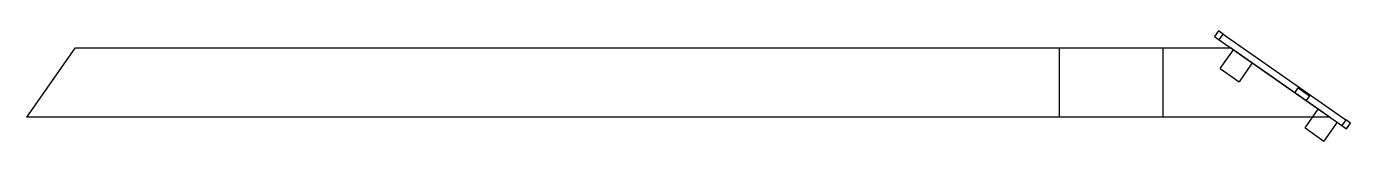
# Model space of a CAD drawing. Extents: x 0 to 1704, y 0 to 297.
# Drawn here: x 554 to 1704, y 128 to 223 of the extents above; entities that cross this region are included whole.
import ezdxf

# ---------------------------------------------------------------- set-up
doc = ezdxf.new("R2010")
doc.units = 0
doc.layers.get('0').update_dxf_attribs({"linetype": 'CONTINUOUS'})

msp = doc.modelspace()

# ---------------------------------------------------------------- linework, layer by layer
at = {"color": 4, "linetype": 'Continuous', "lineweight": 25}
for p, q in [((1589.547, 223.483), (1586.106, 218.568)), ((1586.106, 218.568), (1590.202, 215.7)), ((1593.643, 220.615), (1589.547, 223.483)), ((1590.202, 215.7), (1593.643, 220.615)), ((1593.643, 220.615), (1700.133, 146.05)), ((1600.722, 208.334), (596.216, 208.334)), ((1590.202, 215.7), (1696.691, 141.135)), ((1591.017, 190.714), (1602.489, 207.097)), ((1618.872, 195.625), (1607.4, 179.242)), ((1591.017, 190.714), (1607.4, 179.242)), ((1664.741, 139.092), (1676.213, 155.475)), ((1671.212, 148.334), (566.411, 148.334)), ((1664.741, 139.092), (1681.124, 127.62)), ((1692.596, 144.003), (1681.124, 127.62)), ((1700.133, 146.05), (1696.691, 141.135)), ((1696.691, 141.135), (1700.787, 138.268)), ((1704.229, 143.182), (1700.133, 146.05)), ((1700.787, 138.268), (1704.229, 143.182))]:
    msp.add_line(p, q, dxfattribs=at)
at = {"color": 6}
for p, q in [((596.216, 208.334), (554.203, 148.334)), ((1600.722, 208.334), (596.216, 208.334)), ((1600.722, 208.334), (1686.411, 148.334)), ((1686.411, 148.334), (554.203, 148.334))]:
    msp.add_line(p, q, dxfattribs=at)
for p, q in [((1451.411, 148.334), (1451.411, 208.334)), ((1541.411, 148.334), (1541.411, 208.334)), ((1655.854, 169.73), (1658.722, 173.826)), ((1658.722, 173.826), (1668.552, 166.943)), ((1668.552, 166.943), (1665.684, 162.847))]:
    msp.add_line(p, q)

doc.saveas('drawing.dxf')
